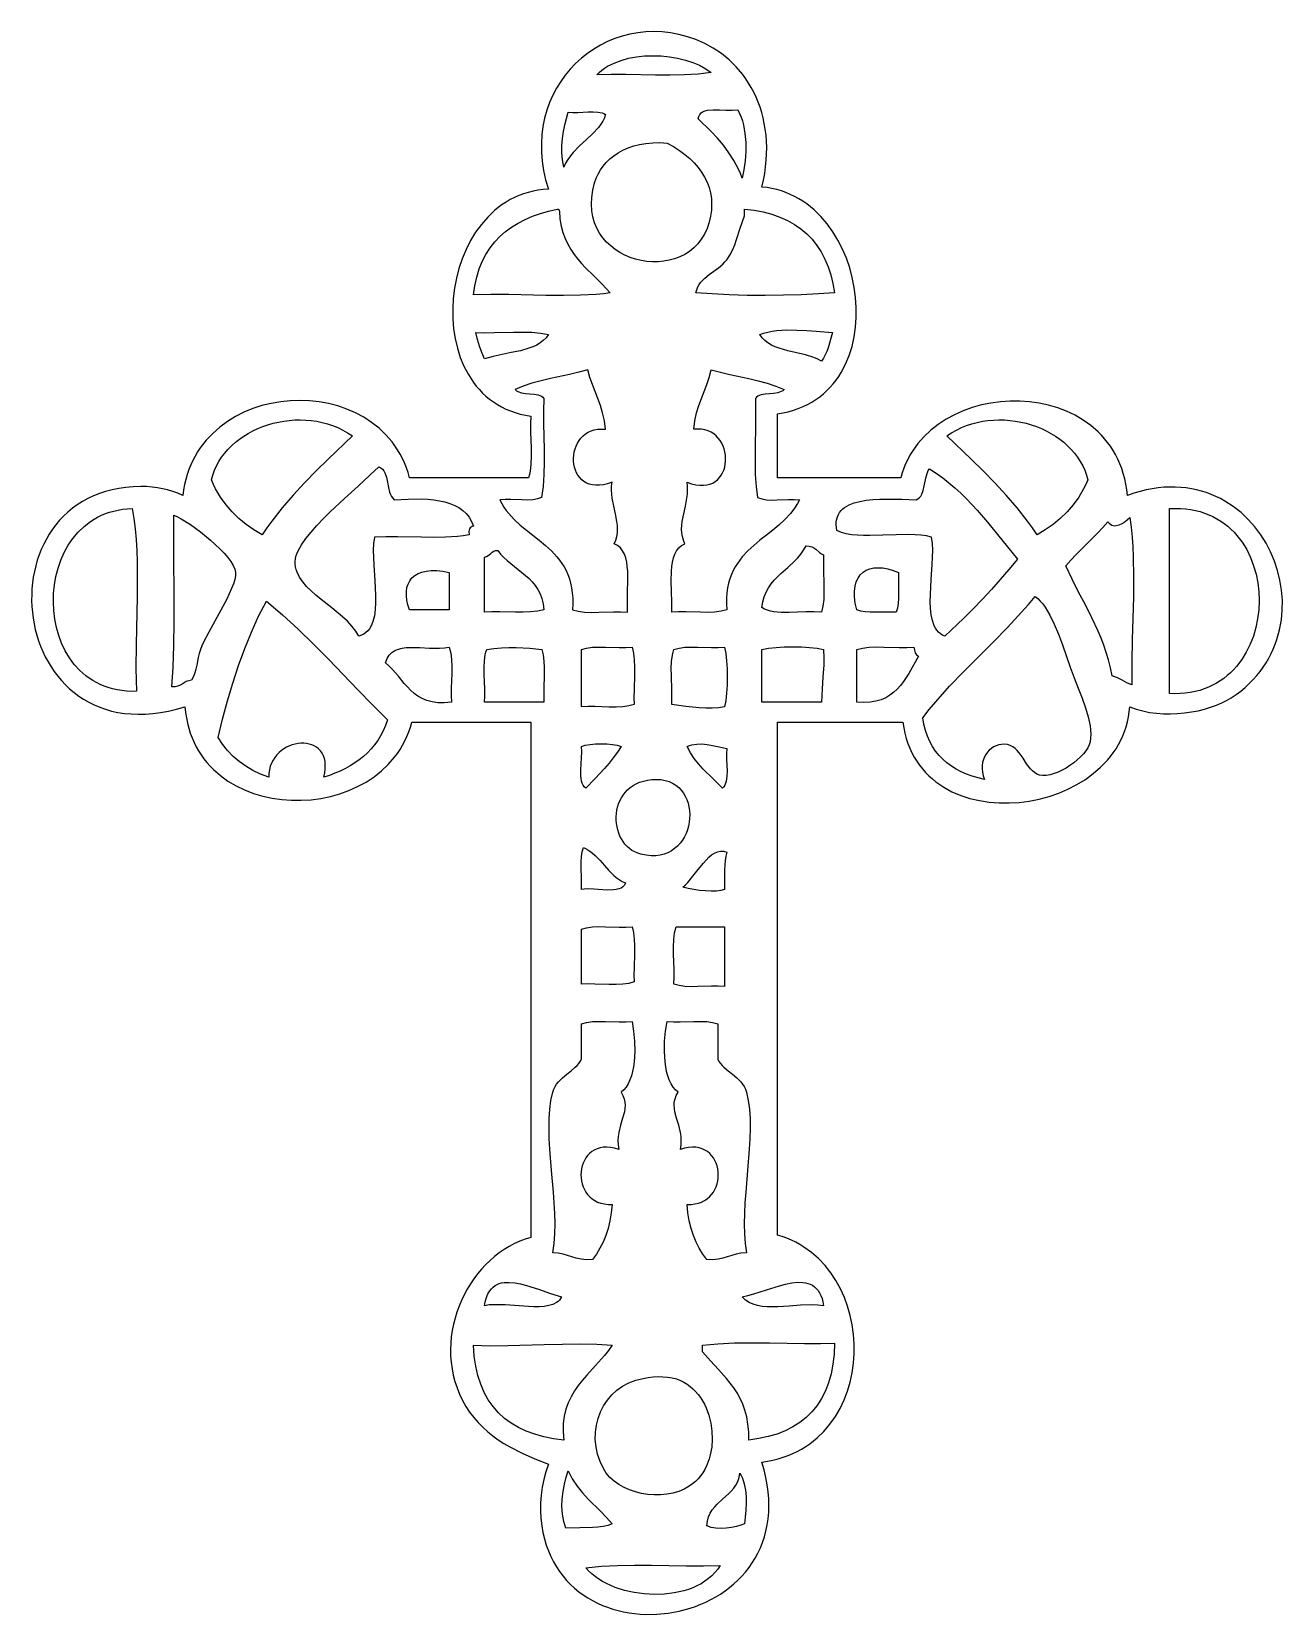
# Model space of a CAD drawing. Extents: x 2.1 to 9.99, y 1.16 to 11.15.
import ezdxf

# ---------------------------------------------------------------- set-up
doc = ezdxf.new("R2010")
doc.units = 0
doc.layers.add('Default_Layer', color=1, linetype='CONTINUOUS')

msp = doc.modelspace()

# ---------------------------------------------------------------- linework, layer by layer
at = {"layer": 'Default_Layer'}
for points in [[(6.292, 11.0972), (6.2383, 11.1153), (6.1848, 11.1292), (6.1316, 11.1391), (6.0789, 11.1449), (6.0268, 11.1469), (5.9754, 11.1452), (5.9249, 11.1398), (5.8754, 11.1309), (5.8271, 11.1186), (5.7801, 11.103), (5.7345, 11.0842), (5.6906, 11.0623), (5.6483, 11.0375), (5.608, 11.0098), (5.5696, 10.9794), (5.5334, 10.9464), (5.4995, 10.9109), (5.468, 10.8729), (5.4391, 10.8327), (5.4129, 10.7903), (5.3896, 10.7459), (5.3692, 10.6995), (5.352, 10.6512), (5.3381, 10.6012), (5.3276, 10.5496), (5.3206, 10.4966), (5.3174, 10.4421), (5.3179, 10.3863), (5.3225, 10.3294), (5.3312, 10.2714), (5.3441, 10.2125), (5.3615, 10.1528), (5.3283, 10.1505), (5.2961, 10.1465), (5.2647, 10.1407), (5.2342, 10.1332), (5.2046, 10.1241), (5.1758, 10.1133), (5.148, 10.1011), (5.121, 10.0874), (5.095, 10.0722), (5.0699, 10.0557), (5.0457, 10.038), (5.0224, 10.0189), (4.9787, 9.9773), (4.9388, 9.9315), (4.9027, 9.8818), (4.8705, 9.8287), (4.8422, 9.7726), (4.8179, 9.7141), (4.7977, 9.6536), (4.7816, 9.5915), (4.7696, 9.5283), (4.7618, 9.4644), (4.7583, 9.4003), (4.759, 9.3364), (4.7642, 9.2733), (4.7737, 9.2113), (4.7877, 9.1509), (4.8062, 9.0925), (4.8292, 9.0367), (4.8569, 8.9838), (4.8892, 8.9344), (4.9071, 8.9111), (4.9262, 8.8888), (4.9465, 8.8676), (4.968, 8.8476), (4.9907, 8.8287), (5.0147, 8.8111), (5.0398, 8.7948), (5.0662, 8.7799), (5.0937, 8.7664), (5.1226, 8.7544), (5.1526, 8.7439), (5.1839, 8.735), (5.2165, 8.7278), (5.2503, 8.7222), (5.2484, 8.6737), (5.2488, 8.623), (5.252, 8.519), (5.2525, 8.4681), (5.2509, 8.4195), (5.2459, 8.3741), (5.2418, 8.3531), (5.2365, 8.3333), (4.4865, 8.3333), (4.4771, 8.3655), (4.4664, 8.3965), (4.4544, 8.4264), (4.441, 8.4552), (4.4264, 8.4828), (4.4106, 8.5094), (4.3937, 8.5349), (4.3756, 8.5593), (4.3364, 8.6048), (4.2934, 8.6459), (4.2468, 8.6826), (4.1972, 8.715), (4.1448, 8.743), (4.0901, 8.7668), (4.0335, 8.7862), (3.9752, 8.8013), (3.9157, 8.8121), (3.8554, 8.8187), (3.7946, 8.821), (3.7338, 8.8191), (3.6732, 8.8129), (3.6133, 8.8025), (3.5545, 8.788), (3.497, 8.7692), (3.4414, 8.7463), (3.3879, 8.7191), (3.337, 8.6879), (3.2891, 8.6525), (3.2444, 8.613), (3.2034, 8.5694), (3.1665, 8.5217), (3.1497, 8.4963), (3.134, 8.4699), (3.1195, 8.4425), (3.1063, 8.414), (3.0944, 8.3846), (3.0838, 8.3541), (3.0746, 8.3227), (3.0669, 8.2902), (3.0606, 8.2567), (3.0559, 8.2222), (3.0239, 8.2355), (2.9921, 8.2469), (2.9604, 8.2565), (2.9283, 8.2643), (2.8958, 8.2704), (2.8624, 8.2746), (2.8279, 8.2771), (2.792, 8.2778), (2.7439, 8.2762), (2.6975, 8.2722), (2.6529, 8.2658), (2.6102, 8.2571), (2.5692, 8.2463), (2.53, 8.2333), (2.4925, 8.2184), (2.4568, 8.2016), (2.4229, 8.1829), (2.3907, 8.1625), (2.3603, 8.1404), (2.3316, 8.1167), (2.3046, 8.0916), (2.2793, 8.065), (2.2558, 8.0372), (2.2339, 8.0082), (2.2138, 7.978), (2.1954, 7.9467), (2.1786, 7.9145), (2.1636, 7.8815), (2.1502, 7.8476), (2.1385, 7.8131), (2.1284, 7.7779), (2.1201, 7.7422), (2.1133, 7.7061), (2.1082, 7.6697), (2.1048, 7.6329), (2.103, 7.596), (2.1028, 7.5591), (2.1042, 7.5221), (2.1072, 7.4852), (2.1119, 7.4485), (2.1181, 7.412), (2.1259, 7.3759), (2.1354, 7.3403), (2.1464, 7.3051), (2.1589, 7.2706), (2.1731, 7.2368), (2.1888, 7.2037), (2.206, 7.1716), (2.2248, 7.1404), (2.2452, 7.1102), (2.2671, 7.0812), (2.2905, 7.0534), (2.3154, 7.0269), (2.3419, 7.0019), (2.3698, 6.9783), (2.3993, 6.9562), (2.4302, 6.9359), (2.4627, 6.9172), (2.4966, 6.9005), (2.532, 6.8856), (2.5689, 6.8727), (2.6073, 6.862), (2.6471, 6.8534), (2.6883, 6.8471), (2.731, 6.8432), (2.7751, 6.8417), (2.8207, 6.8427), (2.8677, 6.8463), (2.9161, 6.8527), (2.9659, 6.8619), (3.0172, 6.8739), (3.0698, 6.8889), (3.0733, 6.8535), (3.0784, 6.8192), (3.0851, 6.786), (3.0934, 6.7539), (3.1031, 6.7229), (3.1142, 6.693), (3.1267, 6.6643), (3.1405, 6.6366), (3.1557, 6.6101), (3.172, 6.5846), (3.1895, 6.5602), (3.2081, 6.537), (3.2279, 6.5148), (3.2486, 6.4937), (3.293, 6.4548), (3.3409, 6.4203), (3.3919, 6.3901), (3.4457, 6.3642), (3.5017, 6.3426), (3.5597, 6.3253), (3.6193, 6.3122), (3.6799, 6.3035), (3.7414, 6.2989), (3.8031, 6.2986), (3.8648, 6.3025), (3.926, 6.3107), (3.9864, 6.323), (4.0456, 6.3394), (4.1031, 6.36), (4.1585, 6.3848), (4.2116, 6.4137), (4.2618, 6.4467), (4.3087, 6.4838), (4.352, 6.525), (4.3913, 6.5703), (4.4094, 6.5944), (4.4262, 6.6196), (4.4419, 6.6457), (4.4563, 6.6729), (4.4694, 6.7011), (4.4811, 6.7303), (4.4915, 6.7605), (4.5003, 6.7917), (5.2503, 6.7917), (5.2503, 3.5417), (5.2152, 3.5308), (5.1807, 3.5177), (5.1471, 3.5024), (5.1143, 3.4849), (5.0825, 3.4655), (5.0517, 3.4441), (5.022, 3.4209), (4.9934, 3.3959), (4.966, 3.3693), (4.9399, 3.3411), (4.9151, 3.3115), (4.8917, 3.2805), (4.8697, 3.2482), (4.8494, 3.2147), (4.8306, 3.1801), (4.8134, 3.1446), (4.7981, 3.1081), (4.7845, 3.0708), (4.7727, 3.0327), (4.7629, 2.994), (4.7551, 2.9548), (4.7494, 2.9152), (4.7457, 2.8751), (4.7443, 2.8348), (4.7452, 2.7944), (4.7483, 2.7538), (4.7539, 2.7133), (4.7619, 2.6728), (4.7724, 2.6326), (4.7855, 2.5926), (4.8013, 2.553), (4.8198, 2.5139), (4.8413, 2.4752), (4.8649, 2.4391), (4.8906, 2.4052), (4.9181, 2.3735), (4.9476, 2.3438), (4.9787, 2.3161), (5.0115, 2.2901), (5.0457, 2.2657), (5.0814, 2.2427), (5.1184, 2.2211), (5.1958, 2.1812), (5.2771, 2.145), (5.3615, 2.1111), (5.3457, 2.0635), (5.3329, 2.0151), (5.3231, 1.9662), (5.3163, 1.9169), (5.3125, 1.8676), (5.3118, 1.8186), (5.3142, 1.77), (5.3198, 1.7222), (5.3273, 1.6802), (5.3368, 1.6399), (5.3483, 1.6013), (5.3616, 1.5643), (5.3768, 1.5291), (5.3937, 1.4956), (5.4122, 1.4637), (5.4323, 1.4335), (5.4539, 1.405), (5.4768, 1.3781), (5.5012, 1.3528), (5.5268, 1.3291), (5.5536, 1.3071), (5.5815, 1.2867), (5.6104, 1.2679), (5.6403, 1.2507), (5.6711, 1.2351), (5.7027, 1.221), (5.735, 1.2085), (5.768, 1.1976), (5.8015, 1.1882), (5.8356, 1.1804), (5.8701, 1.1741), (5.9049, 1.1693), (5.94, 1.166), (5.9753, 1.1642), (6.0462, 1.1652), (6.1169, 1.172), (6.1869, 1.1847), (6.2556, 1.2032), (6.2892, 1.2146), (6.3223, 1.2274), (6.3547, 1.2416), (6.3864, 1.2572), (6.4173, 1.2742), (6.4474, 1.2925), (6.4765, 1.3123), (6.5045, 1.3334), (6.5315, 1.3559), (6.5573, 1.3797), (6.5818, 1.4048), (6.6051, 1.4313), (6.6269, 1.4591), (6.6472, 1.4882), (6.666, 1.5186), (6.6831, 1.5503), (6.6985, 1.5833), (6.7121, 1.6176), (6.7239, 1.6531), (6.7338, 1.6899), (6.7416, 1.7279), (6.7473, 1.7672), (6.7509, 1.8077), (6.7522, 1.8494), (6.7512, 1.8924), (6.7478, 1.9365), (6.7419, 1.9819), (6.7335, 2.0284), (6.7224, 2.0761), (6.7087, 2.125), (6.7438, 2.1302), (6.7778, 2.1369), (6.8107, 2.1451), (6.8425, 2.1547), (6.8731, 2.1657), (6.9027, 2.178), (6.9311, 2.1916), (6.9584, 2.2064), (6.9847, 2.2224), (7.0098, 2.2395), (7.0338, 2.2577), (7.0568, 2.2769), (7.0994, 2.3184), (7.1376, 2.3634), (7.1715, 2.4117), (7.2011, 2.4628), (7.2264, 2.5164), (7.2475, 2.5722), (7.2643, 2.6296), (7.2769, 2.6885), (7.2852, 2.7483), (7.2895, 2.8088), (7.2895, 2.8695), (7.2854, 2.93), (7.2772, 2.9901), (7.2649, 3.0493), (7.2485, 3.1073), (7.2281, 3.1636), (7.2037, 3.2179), (7.1752, 3.2699), (7.1428, 3.3191), (7.1064, 3.3652), (7.066, 3.4078), (7.0218, 3.4466), (6.9736, 3.4811), (6.9481, 3.4967), (6.9215, 3.511), (6.8941, 3.5242), (6.8656, 3.536), (6.8362, 3.5465), (6.8059, 3.5556), (6.8059, 6.7917), (7.5976, 6.7917), (7.6029, 6.7561), (7.6099, 6.722), (7.6186, 6.6892), (7.6289, 6.6577), (7.6406, 6.6276), (7.6539, 6.5988), (7.6685, 6.5713), (7.6845, 6.5451), (7.7019, 6.5202), (7.7204, 6.4966), (7.7402, 6.4743), (7.761, 6.4533), (7.783, 6.4335), (7.806, 6.415), (7.8299, 6.3977), (7.8548, 6.3816), (7.907, 6.3532), (7.9622, 6.3296), (8.0199, 6.3108), (8.0798, 6.2967), (8.1412, 6.2872), (8.2039, 6.2822), (8.2673, 6.2818), (8.331, 6.2857), (8.3945, 6.294), (8.4575, 6.3065), (8.5195, 6.3232), (8.5799, 6.344), (8.6385, 6.3689), (8.6947, 6.3977), (8.748, 6.4305), (8.7981, 6.467), (8.8445, 6.5074), (8.8868, 6.5514), (8.9062, 6.5748), (8.9244, 6.599), (8.9414, 6.6242), (8.957, 6.6502), (8.9713, 6.6771), (8.9841, 6.7049), (8.9955, 6.7335), (9.0053, 6.7629), (9.0135, 6.7932), (9.0201, 6.8243), (9.025, 6.8562), (9.0281, 6.8889), (9.0684, 6.8739), (9.1101, 6.8622), (9.1531, 6.8534), (9.1969, 6.8475), (9.2412, 6.8444), (9.2857, 6.8438), (9.3301, 6.8456), (9.3739, 6.8496), (9.417, 6.8558), (9.4589, 6.8638), (9.4992, 6.8737), (9.5378, 6.8852), (9.5742, 6.8982), (9.6081, 6.9125), (9.6391, 6.928), (9.667, 6.9444), (9.6982, 6.9657), (9.7277, 6.9879), (9.7555, 7.011), (9.7816, 7.035), (9.8062, 7.0599), (9.8291, 7.0855), (9.8504, 7.1119), (9.8701, 7.1389), (9.8883, 7.1666), (9.9049, 7.1949), (9.92, 7.2237), (9.9335, 7.253), (9.9456, 7.2827), (9.9562, 7.3129), (9.9731, 7.3741), (9.9844, 7.4363), (9.9901, 7.499), (9.9904, 7.5619), (9.9855, 7.6246), (9.9755, 7.6867), (9.9606, 7.7478), (9.9408, 7.8074), (9.9165, 7.8653), (9.8876, 7.9209), (9.8544, 7.974), (9.817, 8.024), (9.7755, 8.0707), (9.7301, 8.1135), (9.6809, 8.1522), (9.6282, 8.1864), (9.6004, 8.2016), (9.5719, 8.2155), (9.5425, 8.2281), (9.5123, 8.2393), (9.4813, 8.249), (9.4495, 8.2573), (9.417, 8.264), (9.3837, 8.2691), (9.3497, 8.2726), (9.315, 8.2745), (9.2796, 8.2745), (9.2436, 8.2728), (9.2069, 8.2693), (9.1695, 8.2638), (9.1316, 8.2564), (9.093, 8.2471), (9.0539, 8.2357), (9.0142, 8.2222), (9.0099, 8.2584), (9.0039, 8.2934), (8.9965, 8.3272), (8.9875, 8.3598), (8.9772, 8.3913), (8.9654, 8.4216), (8.9524, 8.4508), (8.9381, 8.4789), (8.9225, 8.5057), (8.9057, 8.5315), (8.8879, 8.5561), (8.8689, 8.5796), (8.8489, 8.6019), (8.8279, 8.6231), (8.7831, 8.6622), (8.735, 8.6968), (8.6838, 8.727), (8.6301, 8.7528), (8.5741, 8.7743), (8.5163, 8.7914), (8.4571, 8.8042), (8.3968, 8.8127), (8.3358, 8.817), (8.2746, 8.817), (8.2134, 8.8129), (8.1527, 8.8046), (8.0929, 8.7922), (8.0344, 8.7758), (7.9774, 8.7552), (7.9226, 8.7307), (7.8701, 8.7021), (7.8204, 8.6696), (7.774, 8.6331), (7.7311, 8.5927), (7.6921, 8.5485), (7.6575, 8.5004), (7.642, 8.4749), (7.6277, 8.4485), (7.6146, 8.4211), (7.6029, 8.3928), (7.5926, 8.3635), (7.5837, 8.3333), (6.8059, 8.3333), (6.8059, 8.7361), (6.8409, 8.742), (6.8745, 8.7496), (6.9068, 8.7588), (6.9378, 8.7695), (6.9674, 8.7816), (6.9957, 8.7952), (7.0226, 8.8102), (7.0483, 8.8265), (7.0727, 8.844), (7.0958, 8.8627), (7.1176, 8.8826), (7.1382, 8.9036), (7.1575, 8.9257), (7.1756, 8.9487), (7.1925, 8.9727), (7.2081, 8.9975), (7.2357, 9.0496), (7.2585, 9.1046), (7.2766, 9.1621), (7.2901, 9.2215), (7.2991, 9.2825), (7.3036, 9.3447), (7.3036, 9.4076), (7.2994, 9.4708), (7.291, 9.5338), (7.2784, 9.5963), (7.2617, 9.6577), (7.241, 9.7177), (7.2164, 9.7757), (7.1879, 9.8315), (7.1556, 9.8845), (7.1197, 9.9344), (7.0802, 9.9806), (7.0371, 10.0228), (6.9906, 10.0605), (6.966, 10.0775), (6.9406, 10.0933), (6.9144, 10.1077), (6.8874, 10.1207), (6.8596, 10.1323), (6.8309, 10.1424), (6.8015, 10.1509), (6.7713, 10.1579), (6.7404, 10.1631), (6.7087, 10.1667), (6.7183, 10.2103), (6.726, 10.2531), (6.7318, 10.2952), (6.7357, 10.3365), (6.7379, 10.3771), (6.7383, 10.4168), (6.737, 10.4557), (6.734, 10.4937), (6.7295, 10.5309), (6.7234, 10.5671), (6.7158, 10.6025), (6.7067, 10.6369), (6.6962, 10.6703), (6.6843, 10.7028), (6.6712, 10.7343), (6.6567, 10.7647), (6.6411, 10.7942), (6.6242, 10.8225), (6.6063, 10.8498), (6.5872, 10.876), (6.5461, 10.925), (6.5012, 10.9694), (6.453, 11.0089), (6.4018, 11.0435), (6.348, 11.073), (6.292, 11.0972)], [(6.3892, 10.8889), (6.3067, 10.8793), (6.2197, 10.8743), (6.1293, 10.8726), (6.0367, 10.8732), (5.8495, 10.8764), (5.7571, 10.8769), (5.667, 10.875), (5.682, 10.8899), (5.6984, 10.9038), (5.7161, 10.9166), (5.7349, 10.9285), (5.7757, 10.9491), (5.8202, 10.9659), (5.8677, 10.9788), (5.9174, 10.988), (5.9687, 10.9934), (6.021, 10.9952), (6.0735, 10.9935), (6.1255, 10.9884), (6.1763, 10.9798), (6.2253, 10.9679), (6.2718, 10.9528), (6.3151, 10.9346), (6.3545, 10.9132), (6.3892, 10.8889)], [(5.7226, 10.625), (5.7155, 10.6035), (5.7053, 10.5828), (5.6924, 10.5626), (5.6771, 10.5428), (5.641, 10.5042), (5.6004, 10.4656), (5.5586, 10.4262), (5.5188, 10.3848), (5.5007, 10.363), (5.4844, 10.3403), (5.4703, 10.3166), (5.4587, 10.2917), (5.4507, 10.3379), (5.447, 10.3837), (5.4471, 10.4288), (5.4504, 10.4732), (5.4565, 10.5165), (5.4649, 10.5586), (5.475, 10.5995), (5.4865, 10.6389), (5.5158, 10.637), (5.5474, 10.6373), (5.6131, 10.6405), (5.6448, 10.641), (5.6744, 10.6394), (5.7007, 10.6344), (5.7123, 10.6303), (5.7226, 10.625)], [(6.5559, 10.6528), (6.5669, 10.6311), (6.5765, 10.608), (6.5848, 10.5837), (6.5916, 10.5582), (6.6015, 10.5045), (6.6064, 10.4483), (6.6068, 10.3907), (6.6029, 10.333), (6.5951, 10.2764), (6.5837, 10.2222), (6.5724, 10.2518), (6.56, 10.2802), (6.532, 10.3338), (6.5002, 10.3836), (6.4653, 10.4302), (6.4278, 10.4743), (6.3883, 10.5164), (6.3059, 10.5972), (6.3095, 10.6127), (6.316, 10.6252), (6.3252, 10.6351), (6.3368, 10.6426), (6.3505, 10.648), (6.366, 10.6516), (6.4011, 10.6546), (6.44, 10.6539), (6.4804, 10.6518), (6.5197, 10.6507), (6.5559, 10.6528)], [(6.1115, 10.4444), (6.1509, 10.4219), (6.1877, 10.3982), (6.2216, 10.3731), (6.2527, 10.3469), (6.2808, 10.3194), (6.306, 10.2907), (6.328, 10.2609), (6.3469, 10.23), (6.3625, 10.1979), (6.3749, 10.1648), (6.3838, 10.1306), (6.3893, 10.0953), (6.3913, 10.0591), (6.3897, 10.0218), (6.3844, 9.9836), (6.3753, 9.9444), (6.3622, 9.9053), (6.3456, 9.8696), (6.3259, 9.8374), (6.3034, 9.8086), (6.2782, 9.7832), (6.2508, 9.7611), (6.2213, 9.7422), (6.1901, 9.7266), (6.1575, 9.7142), (6.1237, 9.7048), (6.089, 9.6986), (6.0536, 9.6954), (6.018, 9.6951), (5.9823, 9.6978), (5.9469, 9.7034), (5.9119, 9.7119), (5.8778, 9.7231), (5.8447, 9.7371), (5.813, 9.7537), (5.783, 9.7731), (5.7549, 9.795), (5.729, 9.8195), (5.7055, 9.8465), (5.6849, 9.8759), (5.6673, 9.9078), (5.653, 9.942), (5.6423, 9.9786), (5.6356, 10.0174), (5.633, 10.0584), (5.6349, 10.1017), (5.6415, 10.147), (5.6531, 10.1944), (5.6626, 10.2219), (5.6747, 10.2486), (5.6895, 10.2744), (5.7068, 10.299), (5.7267, 10.3224), (5.7492, 10.3443), (5.7743, 10.3646), (5.8019, 10.383), (5.832, 10.3995), (5.8646, 10.4138), (5.8996, 10.4257), (5.9371, 10.4352), (5.9771, 10.442), (6.0195, 10.4459), (6.0643, 10.4468), (6.1115, 10.4444)], [(5.7503, 9.5), (5.7085, 9.4938), (5.6634, 9.4892), (5.565, 9.4838), (5.4578, 9.4825), (5.3447, 9.4837), (5.1119, 9.4883), (4.9979, 9.4887), (4.8892, 9.4861), (4.8976, 9.5445), (4.9097, 9.5992), (4.9255, 9.6503), (4.9447, 9.6978), (4.9674, 9.7419), (4.9935, 9.7827), (5.0228, 9.8203), (5.0552, 9.8546), (5.0907, 9.886), (5.1292, 9.9144), (5.1705, 9.9399), (5.2147, 9.9626), (5.2615, 9.9827), (5.3108, 10.0002), (5.3627, 10.0152), (5.417, 10.0278), (5.424, 10.0278), (5.428, 10.0249), (5.43, 10.0199), (5.4309, 10.0139), (5.4345, 9.9654), (5.4419, 9.9207), (5.4527, 9.8795), (5.4667, 9.8413), (5.4833, 9.8059), (5.5024, 9.7729), (5.5236, 9.742), (5.5465, 9.7128), (5.5708, 9.685), (5.5961, 9.6582), (5.6484, 9.6064), (5.7008, 9.5546), (5.7261, 9.5278), (5.7503, 9.5)], [(7.167, 9.5), (7.0648, 9.4928), (6.9564, 9.4875), (6.8439, 9.4842), (6.7292, 9.4829), (6.6147, 9.4837), (6.5022, 9.4868), (6.394, 9.4922), (6.292, 9.5), (6.297, 9.5191), (6.3039, 9.5365), (6.3127, 9.5523), (6.323, 9.5667), (6.3346, 9.5799), (6.3473, 9.5922), (6.3752, 9.6148), (6.4344, 9.6577), (6.4622, 9.6812), (6.4749, 9.6942), (6.4865, 9.7083), (6.506, 9.738), (6.5224, 9.7692), (6.5364, 9.8018), (6.5488, 9.8358), (6.5718, 9.9082), (6.5976, 9.9861), (6.5976, 10.0278), (6.6588, 10.0204), (6.7165, 10.0096), (6.7708, 9.9953), (6.8216, 9.9775), (6.8689, 9.9563), (6.9128, 9.9316), (6.9534, 9.9035), (6.9905, 9.8721), (7.0242, 9.8372), (7.0546, 9.799), (7.0816, 9.7575), (7.1053, 9.7126), (7.1257, 9.6644), (7.1427, 9.6129), (7.1565, 9.5581), (7.167, 9.5)], [(4.9031, 9.25), (4.9602, 9.248), (5.0196, 9.2484), (5.1409, 9.2516), (5.2005, 9.2522), (5.2578, 9.2506), (5.3119, 9.2456), (5.3373, 9.2415), (5.3615, 9.2361), (5.3468, 9.216), (5.3295, 9.1985), (5.3098, 9.1835), (5.288, 9.1705), (5.2644, 9.1594), (5.2391, 9.1499), (5.185, 9.1346), (5.1277, 9.1224), (5.0695, 9.1113), (5.0124, 9.0989), (4.9587, 9.0833), (4.9424, 9.1226), (4.927, 9.1627), (4.9135, 9.2048), (4.9031, 9.25)], [(7.1531, 9.25), (7.1253, 9.1527), (7.1172, 9.1295), (7.1079, 9.1076), (7.0968, 9.0874), (7.0837, 9.0694), (7.0607, 9.0812), (7.0361, 9.0913), (6.9831, 9.1078), (6.8711, 9.1346), (6.8172, 9.1502), (6.7919, 9.1596), (6.7681, 9.1705), (6.7462, 9.1834), (6.7265, 9.1983), (6.7092, 9.2158), (6.6948, 9.2361), (6.7192, 9.245), (6.7456, 9.2521), (6.7737, 9.2575), (6.803, 9.2614), (6.8646, 9.2653), (6.928, 9.2651), (6.9909, 9.2622), (7.0509, 9.2578), (7.1531, 9.25)], [(5.6108, 9.0139), (5.553, 8.9987), (5.4938, 8.9851), (5.374, 8.959), (5.3151, 8.945), (5.258, 8.9292), (5.2035, 8.9108), (5.1524, 8.8889), (5.1604, 8.882), (5.1697, 8.8766), (5.1921, 8.8694), (5.2177, 8.8655), (5.2448, 8.863), (5.2717, 8.8604), (5.2965, 8.8557), (5.3076, 8.8521), (5.3175, 8.8473), (5.3261, 8.8411), (5.333, 8.8333), (5.3312, 8.7553), (5.3316, 8.675), (5.3348, 8.5121), (5.3353, 8.4318), (5.3335, 8.3536), (5.3285, 8.2788), (5.3191, 8.2083), (5.2933, 8.1994), (5.2634, 8.1946), (5.2306, 8.1927), (5.1957, 8.1929), (5.1237, 8.1955), (5.0885, 8.1959), (5.0552, 8.1944), (5.0676, 8.1708), (5.0813, 8.1485), (5.0962, 8.1273), (5.1122, 8.1072), (5.1467, 8.0697), (5.1842, 8.035), (5.2235, 8.0023), (5.2637, 7.9705), (5.304, 7.9387), (5.3434, 7.906), (5.3809, 7.8715), (5.4156, 7.8342), (5.4317, 7.8142), (5.4467, 7.7932), (5.4605, 7.771), (5.4731, 7.7476), (5.4843, 7.7227), (5.4939, 7.6964), (5.5019, 7.6684), (5.5082, 7.6387), (5.5126, 7.6071), (5.5151, 7.5735), (5.5154, 7.5379), (5.5135, 7.5), (5.5496, 7.4909), (5.5899, 7.4859), (5.6333, 7.4841), (5.6787, 7.4844), (5.7718, 7.4873), (5.8173, 7.4877), (5.8608, 7.4861), (5.8599, 7.5494), (5.8615, 7.6152), (5.8631, 7.6809), (5.8619, 7.7439), (5.8594, 7.7736), (5.8553, 7.8017), (5.8492, 7.8277), (5.8408, 7.8514), (5.8298, 7.8725), (5.8157, 7.8906), (5.7984, 7.9055), (5.7774, 7.9167), (5.7871, 7.9393), (5.7935, 7.9622), (5.7969, 7.9854), (5.7979, 8.0089), (5.7968, 8.0325), (5.7939, 8.0564), (5.7849, 8.1049), (5.774, 8.1541), (5.7647, 8.204), (5.7616, 8.2292), (5.7601, 8.2545), (5.7606, 8.28), (5.7635, 8.3056), (5.7351, 8.2956), (5.7084, 8.2891), (5.6835, 8.2857), (5.6604, 8.2854), (5.6391, 8.2878), (5.6195, 8.2927), (5.6018, 8.3), (5.5857, 8.3095), (5.5715, 8.3209), (5.559, 8.334), (5.5483, 8.3487), (5.5393, 8.3647), (5.532, 8.3817), (5.5265, 8.3997), (5.5228, 8.4184), (5.5208, 8.4375), (5.5205, 8.4569), (5.522, 8.4764), (5.5251, 8.4957), (5.53, 8.5147), (5.5366, 8.5331), (5.545, 8.5507), (5.555, 8.5674), (5.5668, 8.5828), (5.5802, 8.5969), (5.5954, 8.6094), (5.6123, 8.6201), (5.6308, 8.6287), (5.6511, 8.6351), (5.673, 8.6391), (5.6966, 8.6404), (5.7219, 8.6389), (5.7148, 8.6925), (5.7037, 8.7421), (5.6896, 8.7887), (5.6735, 8.8333), (5.6396, 8.9211), (5.624, 8.9663), (5.6108, 9.0139)], [(6.3892, 9.0139), (6.447, 8.9987), (6.5062, 8.9851), (6.626, 8.959), (6.6849, 8.945), (6.742, 8.9292), (6.7965, 8.9108), (6.8476, 8.8889), (6.8396, 8.882), (6.8303, 8.8766), (6.8079, 8.8694), (6.7823, 8.8655), (6.7552, 8.863), (6.7283, 8.8604), (6.7035, 8.8557), (6.6924, 8.8521), (6.6825, 8.8473), (6.6739, 8.8411), (6.667, 8.8333), (6.6688, 8.7553), (6.6684, 8.675), (6.6652, 8.5121), (6.6647, 8.4318), (6.6665, 8.3536), (6.6715, 8.2788), (6.6809, 8.2083), (6.7067, 8.1994), (6.7366, 8.1946), (6.7694, 8.1927), (6.8043, 8.1929), (6.8763, 8.1955), (6.9115, 8.1959), (6.9448, 8.1944), (6.9324, 8.1708), (6.9187, 8.1485), (6.9038, 8.1273), (6.8878, 8.1072), (6.8533, 8.0697), (6.8158, 8.035), (6.7765, 8.0023), (6.7363, 7.9705), (6.696, 7.9387), (6.6566, 7.906), (6.6191, 7.8715), (6.5844, 7.8342), (6.5683, 7.8142), (6.5533, 7.7932), (6.5395, 7.771), (6.5269, 7.7476), (6.5157, 7.7227), (6.5061, 7.6964), (6.4981, 7.6684), (6.4918, 7.6387), (6.4874, 7.6071), (6.4849, 7.5735), (6.4846, 7.5379), (6.4865, 7.5), (6.4504, 7.4909), (6.4101, 7.4859), (6.3667, 7.4841), (6.3213, 7.4844), (6.2282, 7.4873), (6.1827, 7.4877), (6.1392, 7.4861), (6.1401, 7.5494), (6.1385, 7.6152), (6.1369, 7.6809), (6.1381, 7.7439), (6.1406, 7.7736), (6.1447, 7.8017), (6.1508, 7.8277), (6.1592, 7.8514), (6.1702, 7.8725), (6.1843, 7.8906), (6.2016, 7.9055), (6.2226, 7.9167), (6.2129, 7.9393), (6.2065, 7.9622), (6.2031, 7.9854), (6.2021, 8.0089), (6.2032, 8.0325), (6.2061, 8.0564), (6.2151, 8.1049), (6.226, 8.1541), (6.2353, 8.204), (6.2384, 8.2292), (6.2399, 8.2545), (6.2394, 8.28), (6.2365, 8.3056), (6.2649, 8.2956), (6.2916, 8.2891), (6.3165, 8.2857), (6.3396, 8.2854), (6.3609, 8.2878), (6.3805, 8.2927), (6.3982, 8.3), (6.4143, 8.3095), (6.4285, 8.3209), (6.441, 8.334), (6.4517, 8.3487), (6.4607, 8.3647), (6.468, 8.3817), (6.4735, 8.3997), (6.4772, 8.4184), (6.4792, 8.4375), (6.4795, 8.4569), (6.478, 8.4764), (6.4749, 8.4957), (6.47, 8.5147), (6.4634, 8.5331), (6.455, 8.5507), (6.445, 8.5674), (6.4332, 8.5828), (6.4198, 8.5969), (6.4046, 8.6094), (6.3877, 8.6201), (6.3692, 8.6287), (6.3489, 8.6351), (6.327, 8.6391), (6.3034, 8.6404), (6.2781, 8.6389), (6.2852, 8.6925), (6.2963, 8.7421), (6.3104, 8.7887), (6.3265, 8.8333), (6.3604, 8.9211), (6.376, 8.9663), (6.3892, 9.0139)], [(4.1253, 8.5972), (3.9725, 8.4513), (3.8971, 8.3774), (3.8232, 8.302), (3.7514, 8.2244), (3.6825, 8.1441), (3.6171, 8.0602), (3.586, 8.0168), (3.5559, 7.9722), (3.5044, 8.0041), (3.4557, 8.0387), (3.4101, 8.0764), (3.3677, 8.1173), (3.3289, 8.1618), (3.2939, 8.2102), (3.263, 8.2626), (3.2491, 8.2905), (3.2365, 8.3194), (3.2448, 8.3503), (3.2555, 8.3802), (3.2685, 8.4089), (3.2837, 8.4366), (3.3009, 8.4631), (3.3201, 8.4884), (3.341, 8.5124), (3.3637, 8.5352), (3.3879, 8.5567), (3.4137, 8.5768), (3.4408, 8.5956), (3.4691, 8.6129), (3.4986, 8.6287), (3.5292, 8.643), (3.5606, 8.6558), (3.5928, 8.6669), (3.6258, 8.6765), (3.6593, 8.6844), (3.6932, 8.6905), (3.7275, 8.6949), (3.7621, 8.6976), (3.7968, 8.6984), (3.8314, 8.6973), (3.866, 8.6943), (3.9004, 8.6894), (3.9344, 8.6825), (3.968, 8.6736), (4.001, 8.6626), (4.0334, 8.6495), (4.065, 8.6343), (4.0957, 8.6169), (4.1253, 8.5972)], [(8.7635, 8.3194), (8.7509, 8.2905), (8.737, 8.2626), (8.7061, 8.2102), (8.6711, 8.1618), (8.6323, 8.1173), (8.5899, 8.0764), (8.5443, 8.0387), (8.4956, 8.0041), (8.4441, 7.9722), (8.414, 8.0168), (8.3829, 8.0602), (8.3175, 8.1441), (8.2486, 8.2244), (8.1768, 8.302), (8.1029, 8.3774), (8.0275, 8.4513), (7.8747, 8.5972), (7.9043, 8.6169), (7.935, 8.6343), (7.9666, 8.6495), (7.999, 8.6626), (8.032, 8.6736), (8.0656, 8.6825), (8.0996, 8.6894), (8.134, 8.6943), (8.1686, 8.6973), (8.2032, 8.6984), (8.2379, 8.6976), (8.2725, 8.6949), (8.3068, 8.6905), (8.3407, 8.6844), (8.3742, 8.6765), (8.4072, 8.6669), (8.4394, 8.6558), (8.4708, 8.643), (8.5014, 8.6287), (8.5309, 8.6129), (8.5592, 8.5956), (8.5863, 8.5768), (8.6121, 8.5567), (8.6363, 8.5352), (8.659, 8.5124), (8.6799, 8.4884), (8.6991, 8.4631), (8.7163, 8.4366), (8.7315, 8.4089), (8.7445, 8.3802), (8.7552, 8.3503), (8.7635, 8.3194)], [(4.292, 8.4028), (4.3046, 8.3963), (4.3151, 8.3876), (4.3235, 8.377), (4.3304, 8.3647), (4.3402, 8.3364), (4.347, 8.305), (4.353, 8.2727), (4.3604, 8.242), (4.3655, 8.228), (4.3718, 8.2152), (4.3796, 8.2039), (4.3892, 8.1944), (4.4772, 8.1991), (4.5608, 8.1993), (4.6005, 8.1973), (4.6385, 8.1937), (4.6747, 8.1883), (4.7089, 8.1808), (4.741, 8.1712), (4.7706, 8.1592), (4.7978, 8.1447), (4.8222, 8.1274), (4.8437, 8.1073), (4.8622, 8.0841), (4.8774, 8.0576), (4.8892, 8.0278), (4.8808, 8.0257), (4.874, 8.0221), (4.8686, 8.017), (4.8646, 8.0105), (4.862, 8.0027), (4.8606, 7.9937), (4.8615, 7.9722), (4.8247, 7.9666), (4.7877, 7.9623), (4.7128, 7.9575), (4.6371, 7.9563), (4.5612, 7.9575), (4.4105, 7.9614), (4.3366, 7.9614), (4.2642, 7.9583), (4.2593, 7.9181), (4.2574, 7.8748), (4.2578, 7.8292), (4.2599, 7.7819), (4.2664, 7.6851), (4.2714, 7.5898), (4.2716, 7.5445), (4.2694, 7.5016), (4.2641, 7.4618), (4.255, 7.4257), (4.2488, 7.4094), (4.2414, 7.3942), (4.2327, 7.3803), (4.2227, 7.3678), (4.2112, 7.3568), (4.1981, 7.3473), (4.1834, 7.3395), (4.167, 7.3333), (4.1467, 7.3663), (4.1222, 7.3976), (4.0941, 7.4276), (4.0633, 7.4565), (3.9966, 7.5119), (3.9283, 7.5658), (3.8956, 7.5928), (3.8647, 7.6202), (3.8366, 7.6481), (3.812, 7.6769), (3.7917, 7.7068), (3.7764, 7.7381), (3.7709, 7.7543), (3.767, 7.7709), (3.7647, 7.788), (3.7642, 7.8056), (3.7657, 7.8209), (3.7694, 7.8372), (3.7753, 7.8542), (3.7831, 7.872), (3.8042, 7.9094), (3.8318, 7.9491), (3.8647, 7.9903), (3.9021, 8.0327), (3.9428, 8.0756), (3.9858, 8.1187), (4.0749, 8.2028), (4.161, 8.281), (4.2361, 8.3491), (4.292, 8.4028)], [(7.7642, 8.3889), (7.8072, 8.3616), (7.8484, 8.3324), (7.8879, 8.3016), (7.9259, 8.2693), (7.9626, 8.2357), (7.9981, 8.2009), (8.066, 8.1282), (8.131, 8.0525), (8.1941, 7.975), (8.3198, 7.8194), (8.2664, 7.7547), (8.2118, 7.6912), (8.1561, 7.6288), (8.0993, 7.5675), (8.0414, 7.5074), (7.9825, 7.4483), (7.8615, 7.3333), (7.8467, 7.3407), (7.8335, 7.3496), (7.8218, 7.3601), (7.8115, 7.372), (7.8026, 7.3852), (7.795, 7.3997), (7.7832, 7.4322), (7.7755, 7.4688), (7.7713, 7.5088), (7.77, 7.5517), (7.7707, 7.5968), (7.7763, 7.6909), (7.7828, 7.7859), (7.7848, 7.8322), (7.7851, 7.8768), (7.7831, 7.9191), (7.7781, 7.9583), (7.7458, 7.966), (7.711, 7.9711), (7.674, 7.974), (7.6353, 7.9752), (7.5542, 7.974), (7.471, 7.9706), (7.3888, 7.9683), (7.3491, 7.9686), (7.3109, 7.9703), (7.2746, 7.9739), (7.2406, 7.9798), (7.2092, 7.9884), (7.1809, 8), (7.1777, 8.0202), (7.1765, 8.039), (7.1773, 8.0565), (7.1799, 8.0727), (7.1843, 8.0877), (7.1904, 8.1015), (7.1981, 8.1141), (7.2073, 8.1257), (7.218, 8.1362), (7.23, 8.1457), (7.2579, 8.1618), (7.2904, 8.1745), (7.3267, 8.1841), (7.3663, 8.191), (7.4085, 8.1955), (7.4527, 8.1981), (7.4982, 8.199), (7.5907, 8.1977), (7.6809, 8.1944), (7.6922, 8.2005), (7.7016, 8.2084), (7.7095, 8.2178), (7.7159, 8.2287), (7.7256, 8.2537), (7.7323, 8.2818), (7.7438, 8.3397), (7.752, 8.3663), (7.7575, 8.3782), (7.7642, 8.3889)], [(2.7365, 8.1389), (2.7471, 8.0764), (2.7552, 8.0113), (2.7612, 7.944), (2.7652, 7.8746), (2.7676, 7.8034), (2.7686, 7.7309), (2.7675, 7.5824), (2.7613, 7.2804), (2.7605, 7.1311), (2.7616, 7.058), (2.7642, 6.9861), (2.7319, 6.986), (2.7007, 6.9876), (2.6705, 6.9908), (2.6413, 6.9956), (2.6131, 7.0018), (2.586, 7.0096), (2.5599, 7.0187), (2.5349, 7.0293), (2.5109, 7.0411), (2.4879, 7.0541), (2.4659, 7.0684), (2.445, 7.0838), (2.4062, 7.1178), (2.3715, 7.1557), (2.3408, 7.1972), (2.3142, 7.2417), (2.2917, 7.2889), (2.2732, 7.3383), (2.2588, 7.3895), (2.2484, 7.4421), (2.242, 7.4956), (2.2395, 7.5497), (2.2411, 7.6039), (2.2467, 7.6577), (2.2562, 7.7108), (2.2697, 7.7627), (2.2871, 7.813), (2.3085, 7.8613), (2.3338, 7.9071), (2.363, 7.9501), (2.3961, 7.9897), (2.4332, 8.0256), (2.4741, 8.0574), (2.496, 8.0715), (2.5188, 8.0845), (2.5427, 8.0963), (2.5675, 8.1067), (2.5932, 8.1158), (2.62, 8.1234), (2.6476, 8.1296), (2.6763, 8.1343), (2.7059, 8.1374), (2.7365, 8.1389)], [(3.0003, 8.0972), (3.0217, 8.0877), (3.0465, 8.0744), (3.1037, 8.0384), (3.1668, 7.9926), (3.2306, 7.9404), (3.2899, 7.8852), (3.3162, 7.8576), (3.3395, 7.8305), (3.3591, 7.8044), (3.3744, 7.7797), (3.3846, 7.7568), (3.3892, 7.7361), (3.3885, 7.7154), (3.3836, 7.6911), (3.3752, 7.6638), (3.3637, 7.6339), (3.3333, 7.5684), (3.2966, 7.4984), (3.2203, 7.3602), (3.1888, 7.2997), (3.1764, 7.2732), (3.167, 7.25), (3.159, 7.2245), (3.1531, 7.1994), (3.1439, 7.1504), (3.1389, 7.1264), (3.1324, 7.1026), (3.1236, 7.079), (3.1115, 7.0556), (3.0931, 7.0529), (3.0778, 7.0474), (3.0643, 7.04), (3.0516, 7.0319), (3.0385, 7.0241), (3.024, 7.0178), (3.007, 7.014), (2.9865, 7.0139), (2.9949, 7.1382), (2.9998, 7.2759), (3.0019, 7.4218), (3.0021, 7.571), (3.0001, 7.8583), (2.9995, 7.9864), (3.0003, 8.0972)], [(9.2781, 6.9722), (9.2781, 8.1389), (9.3132, 8.1401), (9.3471, 8.1394), (9.3799, 8.137), (9.4115, 8.1328), (9.4421, 8.127), (9.4715, 8.1196), (9.4998, 8.1106), (9.527, 8.1001), (9.553, 8.0882), (9.5779, 8.0749), (9.6017, 8.0604), (9.6244, 8.0445), (9.646, 8.0275), (9.6664, 8.0093), (9.6857, 7.9901), (9.7039, 7.9699), (9.737, 7.9266), (9.7656, 7.8799), (9.7897, 7.8304), (9.8094, 7.7785), (9.8246, 7.7247), (9.8354, 7.6695), (9.8418, 7.6133), (9.8438, 7.5566), (9.8413, 7.4999), (9.8344, 7.4437), (9.8231, 7.3884), (9.8075, 7.3346), (9.7874, 7.2826), (9.7629, 7.233), (9.734, 7.1863), (9.7008, 7.1429), (9.6826, 7.1226), (9.6632, 7.1032), (9.6428, 7.085), (9.6212, 7.0679), (9.5986, 7.052), (9.5749, 7.0373), (9.5501, 7.0239), (9.5242, 7.0119), (9.4973, 7.0013), (9.4692, 6.9923), (9.4401, 6.9847), (9.4098, 6.9788), (9.3785, 6.9745), (9.3461, 6.9719), (9.3127, 6.9712), (9.2781, 6.9722)], [(9.0281, 8.0833), (9.0365, 8.0211), (9.0429, 7.9589), (9.0474, 7.8965), (9.0504, 7.8339), (9.0525, 7.7076), (9.0508, 7.5791), (9.0434, 7.3126), (9.0411, 7.1729), (9.042, 7.0278), (9.0253, 7.0336), (9.0097, 7.0406), (8.9803, 7.0563), (8.9505, 7.0717), (8.9344, 7.0782), (8.917, 7.0833), (8.9066, 7.1346), (8.8943, 7.1838), (8.8801, 7.2313), (8.8644, 7.2772), (8.8473, 7.3218), (8.829, 7.3651), (8.7897, 7.4491), (8.7481, 7.5307), (8.7057, 7.6116), (8.6643, 7.6935), (8.6253, 7.7778), (8.6565, 7.8143), (8.6892, 7.8492), (8.7573, 7.9165), (8.8254, 7.9839), (8.8581, 8.0189), (8.8892, 8.0556), (8.8972, 8.0465), (8.9056, 8.0397), (8.9145, 8.0349), (8.9237, 8.0321), (8.9331, 8.0309), (8.9427, 8.0314), (8.9621, 8.0362), (8.981, 8.0452), (8.9988, 8.0569), (9.0147, 8.0701), (9.0281, 8.0833)], [(7.0976, 7.8472), (7.0958, 7.802), (7.0962, 7.7547), (7.0991, 7.658), (7.0994, 7.6108), (7.0977, 7.5657), (7.0928, 7.5238), (7.0837, 7.4861), (7.0354, 7.4881), (6.9842, 7.4873), (6.88, 7.4838), (6.8301, 7.4842), (6.7838, 7.4883), (6.7626, 7.4923), (6.7428, 7.4977), (6.7248, 7.5048), (6.7087, 7.5139), (6.7142, 7.55), (6.7231, 7.5827), (6.7352, 7.6123), (6.7499, 7.6392), (6.7668, 7.6639), (6.7856, 7.6867), (6.8059, 7.7081), (6.8272, 7.7285), (6.8713, 7.7677), (6.9147, 7.8077), (6.9352, 7.829), (6.9542, 7.8516), (6.9714, 7.8761), (6.9865, 7.9028), (7.0064, 7.9019), (7.0229, 7.8975), (7.0367, 7.8905), (7.0488, 7.8818), (7.0713, 7.8626), (7.0835, 7.854), (7.0976, 7.8472)], [(5.3337, 7.5), (5.2936, 7.4914), (5.2497, 7.4866), (5.203, 7.4846), (5.1544, 7.4847), (5.0549, 7.4869), (5.0059, 7.4874), (4.9587, 7.4861), (4.9587, 7.8333), (4.9709, 7.8367), (4.981, 7.8421), (4.9982, 7.8561), (5.0069, 7.8631), (5.0165, 7.8691), (5.028, 7.8733), (5.042, 7.875), (5.0605, 7.8518), (5.0808, 7.8305), (5.1025, 7.8104), (5.1251, 7.7914), (5.1719, 7.7548), (5.2179, 7.7176), (5.2398, 7.6978), (5.2603, 7.6766), (5.279, 7.6537), (5.2957, 7.6287), (5.3099, 7.6012), (5.3212, 7.5709), (5.3293, 7.5373), (5.3337, 7.5)], [(4.7365, 7.7361), (4.7365, 7.5), (4.4865, 7.5), (4.4762, 7.5313), (4.4694, 7.5612), (4.4661, 7.5894), (4.4662, 7.6159), (4.4698, 7.6405), (4.4768, 7.663), (4.4873, 7.6832), (4.5013, 7.701), (4.5187, 7.7162), (4.5395, 7.7286), (4.5638, 7.7381), (4.5915, 7.7446), (4.6226, 7.7477), (4.6571, 7.7475), (4.6951, 7.7437), (4.7365, 7.7361)], [(7.5698, 7.7361), (7.5694, 7.6704), (7.5706, 7.6031), (7.5701, 7.5707), (7.568, 7.5399), (7.5635, 7.5114), (7.5559, 7.4861), (7.4902, 7.4864), (7.4229, 7.4851), (7.3904, 7.4856), (7.3596, 7.4878), (7.3312, 7.4923), (7.3059, 7.5), (7.297, 7.5431), (7.2925, 7.5823), (7.2922, 7.6176), (7.2959, 7.6492), (7.3033, 7.6769), (7.3143, 7.7008), (7.3286, 7.721), (7.3459, 7.7374), (7.3661, 7.7501), (7.389, 7.7591), (7.4144, 7.7644), (7.4419, 7.766), (7.4714, 7.764), (7.5027, 7.7583), (7.5356, 7.749), (7.5698, 7.7361)], [(4.3476, 6.8056), (4.3346, 6.7707), (4.3199, 6.7377), (4.3034, 6.7064), (4.2851, 6.6769), (4.2651, 6.6491), (4.2435, 6.623), (4.2202, 6.5985), (4.1954, 6.5756), (4.169, 6.5542), (4.1412, 6.5343), (4.1119, 6.5159), (4.0811, 6.4989), (4.049, 6.4833), (4.0155, 6.4691), (3.9808, 6.4561), (3.9448, 6.4444), (3.9508, 6.472), (3.9541, 6.4975), (3.9547, 6.5211), (3.9529, 6.5427), (3.9487, 6.5624), (3.9425, 6.5802), (3.9343, 6.5962), (3.9243, 6.6102), (3.9127, 6.6225), (3.8997, 6.6329), (3.8854, 6.6416), (3.87, 6.6484), (3.8537, 6.6535), (3.8367, 6.6569), (3.819, 6.6586), (3.801, 6.6585), (3.7828, 6.6568), (3.7644, 6.6535), (3.7462, 6.6485), (3.7283, 6.6419), (3.7108, 6.6337), (3.694, 6.6239), (3.6779, 6.6126), (3.6628, 6.5998), (3.6489, 6.5854), (3.6362, 6.5696), (3.6251, 6.5523), (3.6156, 6.5335), (3.6079, 6.5134), (3.6022, 6.4918), (3.5987, 6.4688), (3.5976, 6.4444), (3.5458, 6.4638), (3.4975, 6.4868), (3.4527, 6.5131), (3.4113, 6.5429), (3.3732, 6.576), (3.3384, 6.6123), (3.3067, 6.6518), (3.2781, 6.6944), (3.3071, 6.8112), (3.3382, 6.9259), (3.3715, 7.0384), (3.4075, 7.1482), (3.4463, 7.2552), (3.4885, 7.359), (3.5341, 7.4592), (3.5837, 7.5556), (3.6856, 7.4683), (3.7842, 7.3776), (3.8802, 7.2844), (3.9743, 7.1892), (4.16, 6.9965), (4.2532, 6.9004), (4.3476, 6.8056)], [(8.1115, 6.4306), (8.0722, 6.4399), (8.0347, 6.4511), (7.9991, 6.464), (7.9652, 6.4788), (7.9333, 6.4954), (7.9033, 6.5141), (7.8753, 6.5347), (7.8494, 6.5574), (7.8256, 6.5822), (7.8039, 6.6092), (7.7845, 6.6383), (7.7674, 6.6698), (7.7525, 6.7036), (7.7401, 6.7398), (7.7301, 6.7784), (7.7226, 6.8194), (7.7633, 6.8706), (7.8053, 6.9206), (7.8923, 7.0176), (7.9822, 7.1117), (8.0737, 7.2042), (8.1656, 7.2963), (8.2567, 7.3894), (8.3455, 7.4846), (8.3887, 7.5335), (8.4309, 7.5833), (8.4478, 7.5712), (8.4641, 7.5558), (8.4799, 7.5375), (8.4951, 7.5163), (8.5099, 7.4927), (8.5243, 7.4669), (8.5519, 7.4094), (8.5783, 7.3459), (8.6038, 7.2783), (8.6531, 7.1389), (8.6781, 7.0711), (8.7034, 7.0057), (8.7275, 6.9428), (8.749, 6.8824), (8.7663, 6.8246), (8.7779, 6.7693), (8.7811, 6.7427), (8.7823, 6.7167), (8.7814, 6.6913), (8.7781, 6.6667), (8.7728, 6.6488), (8.7637, 6.6301), (8.7512, 6.6108), (8.7356, 6.5914), (8.7175, 6.5721), (8.6971, 6.5532), (8.6749, 6.5351), (8.6512, 6.518), (8.6266, 6.5023), (8.6013, 6.4884), (8.5758, 6.4764), (8.5504, 6.4668), (8.5256, 6.4599), (8.5018, 6.456), (8.4794, 6.4553), (8.4587, 6.4583), (8.4424, 6.4642), (8.4275, 6.4731), (8.4138, 6.4846), (8.4011, 6.4982), (8.3775, 6.5297), (8.3549, 6.5639), (8.3314, 6.5971), (8.3187, 6.6121), (8.305, 6.6255), (8.2902, 6.6367), (8.274, 6.6453), (8.2562, 6.6508), (8.2365, 6.6528), (8.2187, 6.6516), (8.2015, 6.6483), (8.1851, 6.6429), (8.1697, 6.6356), (8.1553, 6.6264), (8.1421, 6.6154), (8.1304, 6.6027), (8.1202, 6.5885), (8.1116, 6.5728), (8.1049, 6.5558), (8.1002, 6.5375), (8.0976, 6.518), (8.0972, 6.4975), (8.0993, 6.476), (8.104, 6.4537), (8.1115, 6.4306)], [(4.7365, 7.2639), (4.7455, 7.2278), (4.7504, 7.1876), (4.7522, 7.1442), (4.7518, 7.0987), (4.749, 7.0056), (4.7486, 6.9601), (4.7503, 6.9167), (4.7049, 6.9129), (4.6642, 6.9138), (4.6277, 6.919), (4.595, 6.928), (4.5656, 6.9402), (4.5391, 6.9554), (4.515, 6.973), (4.4929, 6.9926), (4.4723, 7.0137), (4.4529, 7.0359), (4.4154, 7.0817), (4.3769, 7.1265), (4.3561, 7.1474), (4.3337, 7.1667), (4.3443, 7.193), (4.3581, 7.2142), (4.3747, 7.2309), (4.3939, 7.2434), (4.4155, 7.2524), (4.4391, 7.2583), (4.4646, 7.2617), (4.4918, 7.263), (4.5498, 7.2618), (4.6112, 7.2588), (4.6741, 7.2581), (4.7055, 7.2599), (4.7365, 7.2639)], [(5.3198, 7.25), (5.3288, 7.2156), (5.3337, 7.1771), (5.3355, 7.1355), (5.3351, 7.0917), (5.3324, 7.0022), (5.332, 6.9584), (5.3337, 6.9167), (4.9587, 6.9167), (4.9605, 6.9581), (4.9601, 7.0019), (4.9569, 7.0919), (4.9563, 7.1359), (4.958, 7.1776), (4.963, 7.216), (4.9672, 7.2336), (4.9726, 7.25), (5.0185, 7.2565), (5.0652, 7.2606), (5.1119, 7.2625), (5.1578, 7.2626), (5.2446, 7.2583), (5.3198, 7.25)], [(5.8892, 7.2639), (5.8983, 7.2261), (5.9032, 7.1841), (5.905, 7.139), (5.9046, 7.0918), (5.9018, 6.9952), (5.9014, 6.9479), (5.9031, 6.9028), (5.8687, 6.8937), (5.8302, 6.8887), (5.7886, 6.8869), (5.7449, 6.8872), (5.6553, 6.89), (5.6115, 6.8905), (5.5698, 6.8889), (5.5698, 7.25), (5.6024, 7.259), (5.6391, 7.2639), (5.679, 7.2656), (5.7209, 7.2653), (5.807, 7.2626), (5.8491, 7.2622), (5.8892, 7.2639)], [(6.4726, 7.2639), (6.48, 7.2244), (6.4853, 7.1785), (6.4885, 7.1285), (6.4896, 7.0763), (6.4885, 7.0241), (6.4853, 6.9741), (6.48, 6.9283), (6.4726, 6.8889), (6.4336, 6.8829), (6.3942, 6.8799), (6.3541, 6.8795), (6.3133, 6.8813), (6.2288, 6.8899), (6.1392, 6.9028), (6.1411, 6.946), (6.1407, 6.9915), (6.1374, 7.085), (6.1369, 7.1307), (6.1386, 7.1741), (6.1436, 7.2143), (6.1477, 7.2328), (6.1531, 7.25), (6.1857, 7.259), (6.2224, 7.2639), (6.2623, 7.2656), (6.3043, 7.2653), (6.3904, 7.2626), (6.4325, 7.2622), (6.4726, 7.2639)], [(7.0976, 7.25), (7.0985, 7.1976), (7.0977, 7.1523), (7.0931, 7.075), (7.0872, 7.0019), (7.0837, 6.9167), (6.7087, 6.9167), (6.7087, 7.25), (6.7498, 7.2574), (6.7973, 7.2628), (6.8491, 7.266), (6.903, 7.267), (6.957, 7.266), (7.0088, 7.2628), (7.0564, 7.2574), (7.0976, 7.25)], [(7.667, 7.2639), (7.6695, 7.2455), (7.6745, 7.2297), (7.6828, 7.2172), (7.6948, 7.2083), (7.6338, 7.099), (7.6176, 7.0726), (7.6005, 7.0472), (7.5821, 7.0231), (7.562, 7.0006), (7.5401, 6.9801), (7.5158, 6.9617), (7.4891, 6.946), (7.4594, 6.9331), (7.4266, 6.9234), (7.3903, 6.9173), (7.3502, 6.9149), (7.3059, 6.9167), (7.3059, 7.25), (7.3436, 7.2591), (7.3855, 7.264), (7.4306, 7.2657), (7.4778, 7.2654), (7.5745, 7.2626), (7.6218, 7.2622), (7.667, 7.2639)], [(5.8198, 6.6389), (5.7965, 6.6014), (5.7711, 6.5659), (5.7441, 6.5321), (5.7158, 6.4996), (5.6569, 6.437), (5.5976, 6.375), (5.5881, 6.3838), (5.5807, 6.3946), (5.5751, 6.4073), (5.5712, 6.4215), (5.5672, 6.4541), (5.5671, 6.4904), (5.5714, 6.5675), (5.5722, 6.6048), (5.5698, 6.6389), (5.5941, 6.6462), (5.6244, 6.6514), (5.6585, 6.6546), (5.6947, 6.6556), (5.7308, 6.6546), (5.765, 6.6514), (5.7953, 6.6462), (5.8198, 6.6389)], [(6.4865, 6.625), (6.4849, 6.5918), (6.4856, 6.5563), (6.4882, 6.4842), (6.4872, 6.4504), (6.4829, 6.42), (6.4791, 6.4065), (6.4739, 6.3944), (6.4671, 6.3838), (6.4587, 6.375), (6.3977, 6.4356), (6.3367, 6.4961), (6.3079, 6.528), (6.2811, 6.562), (6.257, 6.5987), (6.2365, 6.6389), (6.2505, 6.6448), (6.2654, 6.6491), (6.2968, 6.6538), (6.3297, 6.654), (6.3634, 6.6507), (6.3968, 6.6451), (6.429, 6.6383), (6.4865, 6.625)], [(6.042, 6.4306), (6.071, 6.429), (6.0979, 6.4243), (6.1225, 6.4168), (6.145, 6.4066), (6.1653, 6.3941), (6.1834, 6.3793), (6.1994, 6.3626), (6.2133, 6.3441), (6.2251, 6.3242), (6.2347, 6.3029), (6.2423, 6.2805), (6.2479, 6.2574), (6.2513, 6.2335), (6.2528, 6.2093), (6.2522, 6.1849), (6.2495, 6.1605), (6.2449, 6.1364), (6.2383, 6.1128), (6.2297, 6.0899), (6.2192, 6.068), (6.2067, 6.0471), (6.1923, 6.0277), (6.1759, 6.0099), (6.1577, 5.9939), (6.1376, 5.9799), (6.1155, 5.9682), (6.0917, 5.9591), (6.0659, 5.9526), (6.0384, 5.9491), (6.009, 5.9487), (5.9778, 5.9517), (5.9448, 5.9583), (5.9248, 5.9645), (5.9061, 5.9727), (5.8887, 5.9827), (5.8727, 5.9944), (5.858, 6.0076), (5.8446, 6.0223), (5.8327, 6.0382), (5.8221, 6.0552), (5.813, 6.0732), (5.8054, 6.0921), (5.7992, 6.1117), (5.7945, 6.1318), (5.7913, 6.1523), (5.7896, 6.1731), (5.7895, 6.194), (5.7909, 6.2148), (5.7939, 6.2356), (5.7985, 6.256), (5.8047, 6.276), (5.8126, 6.2954), (5.8221, 6.3141), (5.8334, 6.3319), (5.8463, 6.3486), (5.8609, 6.3643), (5.8772, 6.3786), (5.8954, 6.3915), (5.9153, 6.4028), (5.9369, 6.4124), (5.9604, 6.4201), (5.9858, 6.4258), (6.013, 6.4293), (6.042, 6.4306)], [(5.5837, 6), (5.604, 5.99), (5.6227, 5.9783), (5.6401, 5.9653), (5.6564, 5.9512), (5.6864, 5.9204), (5.7147, 5.8879), (5.7431, 5.8556), (5.7734, 5.8252), (5.7899, 5.8113), (5.8077, 5.7986), (5.8268, 5.7874), (5.8476, 5.7778), (5.8412, 5.7642), (5.8319, 5.7535), (5.82, 5.7453), (5.8059, 5.7395), (5.7898, 5.7356), (5.772, 5.7334), (5.7327, 5.7328), (5.6475, 5.7381), (5.6065, 5.7393), (5.5874, 5.7384), (5.5698, 5.7361), (5.5712, 5.7693), (5.5708, 5.8044), (5.5682, 5.8764), (5.568, 5.9113), (5.5699, 5.9442), (5.5748, 5.9741), (5.5837, 6)], [(6.4865, 5.9722), (6.4806, 5.9468), (6.4765, 5.9196), (6.4724, 5.861), (6.4719, 5.7991), (6.4726, 5.7361), (6.4495, 5.7297), (6.4209, 5.7262), (6.3881, 5.7253), (6.3525, 5.7268), (6.3154, 5.7303), (6.2781, 5.7356), (6.2421, 5.7422), (6.2087, 5.75), (6.2249, 5.7641), (6.2411, 5.7807), (6.2734, 5.8194), (6.306, 5.8617), (6.3392, 5.9031), (6.3562, 5.9222), (6.3735, 5.9394), (6.3911, 5.9541), (6.4092, 5.9659), (6.4277, 5.9741), (6.4467, 5.9783), (6.4663, 5.9779), (6.4865, 5.9722)], [(5.8892, 5.5), (5.8983, 5.4639), (5.9032, 5.4237), (5.9049, 5.3803), (5.9046, 5.3348), (5.9018, 5.2417), (5.9014, 5.1962), (5.9031, 5.1528), (5.8687, 5.1437), (5.8302, 5.1387), (5.7886, 5.1369), (5.7449, 5.1372), (5.6553, 5.14), (5.6115, 5.1405), (5.5698, 5.1389), (5.5698, 5.4861), (5.6024, 5.4951), (5.6391, 5.5), (5.679, 5.5018), (5.7209, 5.5014), (5.807, 5.4987), (5.8491, 5.4983), (5.8892, 5.5)], [(6.4726, 5.5), (6.4726, 5.125), (6.4325, 5.1266), (6.3904, 5.1261), (6.3043, 5.1234), (6.2623, 5.1231), (6.2224, 5.1249), (6.1857, 5.1298), (6.1531, 5.1389), (6.1547, 5.184), (6.1543, 5.2313), (6.1514, 5.3279), (6.1511, 5.3751), (6.1529, 5.4202), (6.1578, 5.4622), (6.167, 5.5), (6.4726, 5.5)], [(5.8892, 4.9028), (5.8994, 4.8434), (5.9055, 4.7795), (5.9068, 4.7139), (5.9027, 4.6494), (5.8985, 4.6184), (5.8926, 4.5887), (5.8851, 4.5607), (5.8758, 4.5348), (5.8647, 4.5112), (5.8518, 4.4904), (5.8368, 4.4726), (5.8198, 4.4583), (5.8319, 4.4371), (5.8398, 4.4163), (5.8442, 4.3958), (5.8454, 4.3754), (5.844, 4.3551), (5.8406, 4.3346), (5.8296, 4.2929), (5.8165, 4.2493), (5.8054, 4.2029), (5.8019, 4.1782), (5.8005, 4.1525), (5.8017, 4.1255), (5.8059, 4.0972), (5.7791, 4.1049), (5.7539, 4.1096), (5.7302, 4.1113), (5.7081, 4.1103), (5.6875, 4.1067), (5.6686, 4.1008), (5.6512, 4.0928), (5.6354, 4.0828), (5.6212, 4.0711), (5.6087, 4.0577), (5.5977, 4.043), (5.5885, 4.0271), (5.5809, 4.0102), (5.5749, 3.9924), (5.5706, 3.974), (5.568, 3.9552), (5.5671, 3.9362), (5.5679, 3.9171), (5.5705, 3.8981), (5.5747, 3.8794), (5.5807, 3.8613), (5.5884, 3.8438), (5.5979, 3.8273), (5.6092, 3.8118), (5.6222, 3.7977), (5.6371, 3.7849), (5.6537, 3.7739), (5.6721, 3.7646), (5.6924, 3.7575), (5.7145, 3.7525), (5.7384, 3.7499), (5.7642, 3.75), (5.7583, 3.6968), (5.7496, 3.6464), (5.738, 3.5989), (5.7237, 3.5542), (5.7066, 3.5123), (5.6868, 3.4731), (5.6643, 3.4366), (5.6392, 3.4028), (5.601, 3.401), (5.5676, 3.4041), (5.5378, 3.4107), (5.5099, 3.4193), (5.4825, 3.4284), (5.4543, 3.4366), (5.4237, 3.4424), (5.3892, 3.4444), (5.3975, 3.5026), (5.402, 3.5636), (5.4033, 3.627), (5.402, 3.6923), (5.3987, 3.759), (5.3939, 3.8268), (5.3821, 3.9635), (5.3712, 4.0987), (5.3675, 4.1646), (5.3658, 4.2287), (5.3665, 4.2906), (5.3702, 4.3498), (5.3776, 4.4059), (5.3892, 4.4583), (5.3955, 4.4768), (5.4037, 4.4936), (5.4135, 4.509), (5.4246, 4.5231), (5.4499, 4.5483), (5.4774, 4.5709), (5.5053, 4.5924), (5.5313, 4.6145), (5.543, 4.6262), (5.5535, 4.6387), (5.5625, 4.6521), (5.5698, 4.6667), (5.5698, 4.8889), (5.6024, 4.8979), (5.6391, 4.9028), (5.679, 4.9045), (5.7209, 4.9042), (5.807, 4.9015), (5.8491, 4.9011), (5.8892, 4.9028)], [(6.4302, 4.8889), (6.4302, 4.6667), (6.4375, 4.6521), (6.4465, 4.6387), (6.457, 4.6262), (6.4687, 4.6145), (6.4947, 4.5924), (6.5226, 4.5709), (6.5501, 4.5483), (6.5754, 4.5231), (6.5865, 4.509), (6.5963, 4.4936), (6.6045, 4.4768), (6.6108, 4.4583), (6.6224, 4.4059), (6.6298, 4.3498), (6.6335, 4.2906), (6.6342, 4.2287), (6.6325, 4.1646), (6.6288, 4.0987), (6.6179, 3.9635), (6.6061, 3.8268), (6.6013, 3.759), (6.598, 3.6923), (6.5967, 3.627), (6.598, 3.5636), (6.6025, 3.5026), (6.6108, 3.4444), (6.5763, 3.4424), (6.5457, 3.4366), (6.5175, 3.4284), (6.4901, 3.4193), (6.4622, 3.4107), (6.4324, 3.4041), (6.399, 3.401), (6.3608, 3.4028), (6.3357, 3.4366), (6.3132, 3.4731), (6.2934, 3.5123), (6.2763, 3.5542), (6.262, 3.5989), (6.2504, 3.6464), (6.2417, 3.6968), (6.2358, 3.75), (6.2616, 3.7499), (6.2855, 3.7525), (6.3076, 3.7575), (6.3279, 3.7646), (6.3463, 3.7739), (6.3629, 3.7849), (6.3778, 3.7977), (6.3908, 3.8118), (6.4021, 3.8273), (6.4116, 3.8438), (6.4193, 3.8613), (6.4253, 3.8794), (6.4295, 3.8981), (6.4321, 3.9171), (6.4329, 3.9362), (6.432, 3.9552), (6.4294, 3.974), (6.4251, 3.9924), (6.4191, 4.0102), (6.4115, 4.0271), (6.4023, 4.043), (6.3913, 4.0577), (6.3788, 4.0711), (6.3646, 4.0828), (6.3488, 4.0928), (6.3314, 4.1008), (6.3125, 4.1067), (6.2919, 4.1103), (6.2698, 4.1113), (6.2461, 4.1096), (6.2209, 4.1049), (6.1941, 4.0972), (6.1983, 4.1255), (6.1995, 4.1525), (6.1981, 4.1782), (6.1946, 4.2029), (6.1835, 4.2493), (6.1704, 4.2929), (6.1594, 4.3346), (6.156, 4.3551), (6.1546, 4.3754), (6.1558, 4.3958), (6.1602, 4.4163), (6.1681, 4.4371), (6.1802, 4.4583), (6.1632, 4.4726), (6.1482, 4.4904), (6.1353, 4.5112), (6.1242, 4.5348), (6.1149, 4.5607), (6.1074, 4.5887), (6.1015, 4.6184), (6.0973, 4.6494), (6.0932, 4.7139), (6.0945, 4.7795), (6.1006, 4.8434), (6.1108, 4.9028), (6.1509, 4.9011), (6.193, 4.9015), (6.2791, 4.9042), (6.321, 4.9045), (6.3609, 4.9028), (6.3976, 4.8979), (6.4302, 4.8889)], [(5.4448, 3.1667), (5.4386, 3.1559), (5.4311, 3.1464), (5.4225, 3.1381), (5.4129, 3.1308), (5.3906, 3.1192), (5.3647, 3.1112), (5.3357, 3.1063), (5.3042, 3.104), (5.2706, 3.1037), (5.2354, 3.105), (5.0894, 3.1157), (5.054, 3.1172), (5.0201, 3.1173), (4.9881, 3.1155), (4.9587, 3.1111), (4.9628, 3.1345), (4.9682, 3.1556), (4.9749, 3.1744), (4.9828, 3.1909), (4.9919, 3.2054), (5.002, 3.218), (5.0131, 3.2286), (5.0252, 3.2374), (5.0382, 3.2446), (5.052, 3.2501), (5.0666, 3.2542), (5.0819, 3.2568), (5.1145, 3.2583), (5.1491, 3.2554), (5.1854, 3.2488), (5.2229, 3.2394), (5.2993, 3.2151), (5.3746, 3.1888), (5.4448, 3.1667)], [(7.0976, 3.1111), (7.0619, 3.1146), (7.0256, 3.116), (6.9522, 3.114), (6.8792, 3.1089), (6.8085, 3.1043), (6.7745, 3.1034), (6.7417, 3.1041), (6.7104, 3.1068), (6.6808, 3.1119), (6.6531, 3.12), (6.6275, 3.1316), (6.6043, 3.1469), (6.5837, 3.1667), (6.6199, 3.1752), (6.658, 3.1863), (6.7375, 3.2121), (6.8182, 3.2373), (6.8576, 3.2475), (6.8959, 3.255), (6.9324, 3.2588), (6.9667, 3.2581), (6.9829, 3.2558), (6.9983, 3.252), (7.0129, 3.2467), (7.0267, 3.2398), (7.0394, 3.231), (7.0512, 3.2204), (7.062, 3.2078), (7.0716, 3.1931), (7.08, 3.1762), (7.0872, 3.1569), (7.0931, 3.1353), (7.0976, 3.1111)], [(5.7642, 2.8611), (5.7403, 2.8283), (5.7145, 2.7964), (5.6593, 2.7345), (5.603, 2.6725), (5.5758, 2.6406), (5.55, 2.6076), (5.5261, 2.5732), (5.5047, 2.5371), (5.4863, 2.4988), (5.4714, 2.4582), (5.4607, 2.4147), (5.4546, 2.368), (5.4538, 2.3179), (5.4587, 2.2639), (5.394, 2.2721), (5.333, 2.284), (5.2757, 2.2997), (5.2222, 2.3191), (5.1725, 2.3423), (5.1267, 2.3694), (5.0847, 2.4004), (5.0467, 2.4353), (5.0127, 2.4742), (4.9827, 2.5171), (4.9567, 2.564), (4.9348, 2.6151), (4.9171, 2.6703), (4.9036, 2.7296), (4.8943, 2.7932), (4.8892, 2.8611), (4.9945, 2.8585), (5.1054, 2.8592), (5.3353, 2.8656), (5.4497, 2.8686), (5.5609, 2.8697), (5.6664, 2.8677), (5.7642, 2.8611)], [(7.167, 2.875), (7.1637, 2.8062), (7.1561, 2.7417), (7.1443, 2.6814), (7.1284, 2.6253), (7.1084, 2.5732), (7.0842, 2.5253), (7.056, 2.4815), (7.0238, 2.4416), (6.9876, 2.4058), (6.9474, 2.3739), (6.9033, 2.346), (6.8553, 2.3219), (6.8035, 2.3017), (6.7479, 2.2853), (6.6885, 2.2727), (6.6253, 2.2639), (6.6248, 2.3163), (6.6203, 2.3647), (6.6123, 2.4097), (6.601, 2.4514), (6.5869, 2.4902), (6.5701, 2.5264), (6.5512, 2.5604), (6.5303, 2.5924), (6.5078, 2.6229), (6.4841, 2.6522), (6.4342, 2.7081), (6.3832, 2.763), (6.3337, 2.8194), (6.3337, 2.8611), (6.3809, 2.8669), (6.4306, 2.8712), (6.5358, 2.8761), (6.646, 2.8773), (6.7584, 2.8762), (6.9769, 2.8722), (7.0771, 2.872), (7.167, 2.875)], [(5.9587, 2.6528), (5.991, 2.658), (6.0227, 2.6616), (6.0538, 2.6634), (6.084, 2.6632), (6.1133, 2.6608), (6.1416, 2.6561), (6.1688, 2.6489), (6.1948, 2.6389), (6.2161, 2.6281), (6.2363, 2.6156), (6.2554, 2.6014), (6.2733, 2.5858), (6.2901, 2.5688), (6.3057, 2.5505), (6.3201, 2.531), (6.3332, 2.5104), (6.3452, 2.4889), (6.3559, 2.4666), (6.3736, 2.4197), (6.3861, 2.3706), (6.3934, 2.3202), (6.3954, 2.2694), (6.3919, 2.219), (6.3829, 2.1698), (6.3763, 2.1459), (6.3682, 2.1227), (6.3587, 2.1002), (6.3477, 2.0785), (6.3352, 2.0578), (6.3213, 2.0381), (6.3058, 2.0197), (6.2889, 2.0024), (6.2704, 1.9866), (6.2503, 1.9722), (6.2181, 1.954), (6.1833, 1.9396), (6.1465, 1.9288), (6.1083, 1.9217), (6.069, 1.9181), (6.0291, 1.9179), (5.9892, 1.921), (5.9498, 1.9274), (5.9112, 1.9369), (5.8741, 1.9494), (5.8389, 1.9649), (5.8061, 1.9833), (5.7762, 2.0044), (5.7497, 2.0282), (5.727, 2.0545), (5.7087, 2.0833), (5.6875, 2.1289), (5.672, 2.1751), (5.6621, 2.2213), (5.6576, 2.2674), (5.6583, 2.3127), (5.6641, 2.3571), (5.6747, 2.3999), (5.6899, 2.4409), (5.7097, 2.4796), (5.7338, 2.5156), (5.762, 2.5485), (5.7941, 2.5779), (5.83, 2.6035), (5.8696, 2.6248), (5.9125, 2.6413), (5.9587, 2.6528)], [(5.4865, 2.0694), (5.4987, 2.0435), (5.5123, 2.0189), (5.5427, 1.9729), (5.5767, 1.9305), (5.6133, 1.8907), (5.6899, 1.8146), (5.7279, 1.7761), (5.7642, 1.7361), (5.737, 1.7251), (5.707, 1.7178), (5.6743, 1.7135), (5.6389, 1.7114), (5.5606, 1.7103), (5.4726, 1.7083), (5.4648, 1.7291), (5.4586, 1.7508), (5.4504, 1.7962), (5.4472, 1.8435), (5.4486, 1.8915), (5.4538, 1.9392), (5.4623, 1.9854), (5.4734, 2.0292), (5.4865, 2.0694)], [(6.5698, 2.0556), (6.5783, 2.0403), (6.5857, 2.0238), (6.5971, 1.9878), (6.6045, 1.9485), (6.6084, 1.9069), (6.6091, 1.8639), (6.6073, 1.8205), (6.6033, 1.7776), (6.5976, 1.7361), (6.575, 1.7268), (6.5475, 1.7187), (6.5167, 1.7122), (6.4838, 1.7079), (6.4504, 1.7062), (6.4179, 1.7077), (6.3878, 1.7129), (6.3615, 1.7222), (6.3652, 1.7523), (6.3724, 1.7789), (6.3827, 1.8024), (6.3955, 1.8235), (6.4103, 1.8425), (6.4267, 1.8599), (6.4623, 1.8921), (6.4982, 1.9238), (6.5152, 1.9408), (6.5307, 1.9591), (6.5445, 1.9792), (6.5559, 2.0017), (6.5645, 2.027), (6.5698, 2.0556)], [(5.5976, 1.4583), (5.6956, 1.4678), (5.7982, 1.4728), (5.9042, 1.4744), (6.0124, 1.4739), (6.231, 1.4706), (6.339, 1.4703), (6.4448, 1.4722), (6.4292, 1.4491), (6.4117, 1.4276), (6.3923, 1.4077), (6.3712, 1.3895), (6.3485, 1.3728), (6.3243, 1.3577), (6.2988, 1.3442), (6.2721, 1.3322), (6.2442, 1.3217), (6.2155, 1.3127), (6.1858, 1.3052), (6.1555, 1.2991), (6.0933, 1.2914), (6.0298, 1.2892), (5.966, 1.2926), (5.9029, 1.3013), (5.8416, 1.3153), (5.7832, 1.3343), (5.7553, 1.3457), (5.7285, 1.3583), (5.7029, 1.3721), (5.6787, 1.387), (5.6559, 1.4032), (5.6347, 1.4204), (5.6152, 1.4388), (5.5976, 1.4583)]]:
    msp.add_lwpolyline(points, close=True, dxfattribs=at)

doc.saveas('drawing.dxf')
